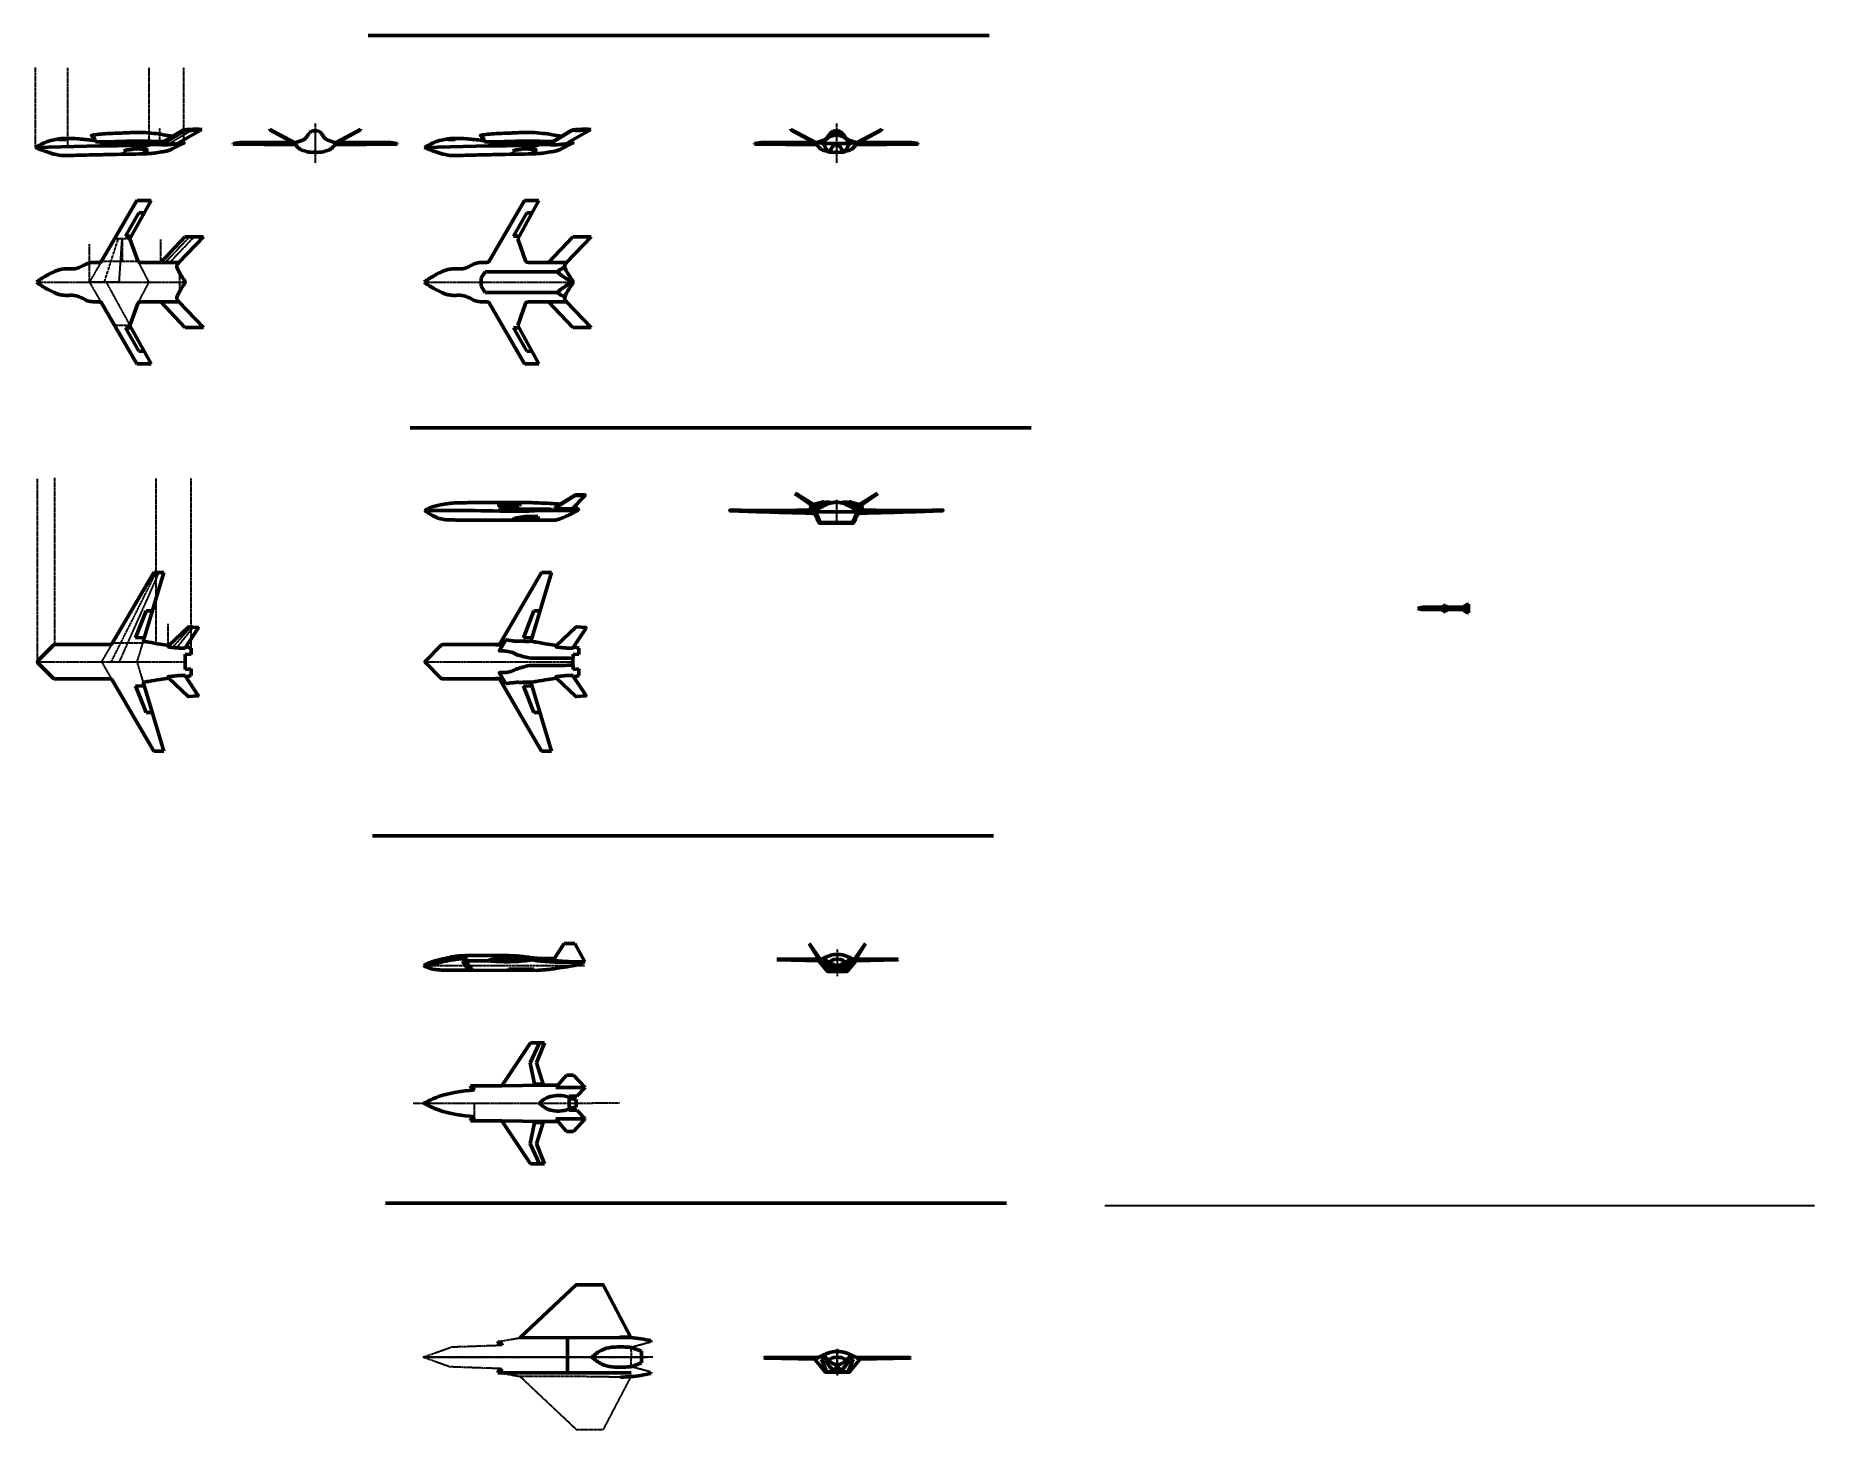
# Model space of a CAD drawing. Header units: millimetres. Extents: x 0 to 1932156, y -475559 to 1027176.
# Drawn here: x 39564 to 168716, y -218008 to -116782 of the extents above; entities that cross this region are included whole.
import ezdxf

# ---------------------------------------------------------------- set-up
doc = ezdxf.new("R2010")
doc.units = ezdxf.units.MM
doc.linetypes.add('CENTER', pattern=[2, 1.25, -0.25, 0.25, -0.25])
doc.linetypes.add('DASHED', pattern=[0.75, 0.5, -0.25])
for name, color, linetype, lineweight in [('_axes (Оси)', 6, 'CENTER', 30), ('_basic (Основной)', 4, 'Continuous', 60), ('_contour (Тонкий)', 7, 'Continuous', 30), ('_invisible (Невидимый)', 1, 'DASHED', 30)]:
    doc.layers.add(name, color=color, linetype=linetype, lineweight=lineweight)

msp = doc.modelspace()

# ---------------------------------------------------------------- linework, layer by layer
at = {"layer": '_axes (Оси)', "transparency": 33554687}
for p, q in [((59868.286, -123178.759), (59868.286, -126048.245)), ((97704.313, -123178.759), (97704.313, -126048.245)), ((39645.21, -134687.199), (50422.151, -134687.199)), ((67801.023, -134687.199), (78577.964, -134687.199)), ((97704.313, -150485.722), (97704.313, -152289.453)), ((139933.155, -158382.936), (143593.134, -158382.936)), ((39705.162, -162258.517), (50421.839, -162258.517)), ((67860.975, -162258.517), (78577.652, -162258.517)), ((97774.677, -183133.648), (97774.677, -185088.857)), ((67744.677, -184322.25), (79444.695, -184322.25)), ((66983.508, -194322.25), (80006.457, -194322.25)), ((81961.666, -194322.25), (80006.457, -194322.25)), ((67707.77, -212753.023), (79797.77, -212753.023)), ((67707.77, -212753.023), (84013.67, -212753.023)), ((67707.77, -212753.023), (82787.77, -212753.023)), ((67707.77, -212753.023), (79797.77, -212753.023)), ((67707.77, -212753.023), (84013.67, -212753.023)), ((67707.77, -212753.023), (82787.77, -212753.023)), ((84377.77, -212753.023), (67707.77, -212753.023)), ((67707.77, -212753.023), (79797.77, -212753.023)), ((67707.77, -212753.023), (84013.67, -212753.023)), ((67707.77, -212753.023), (82787.77, -212753.023)), ((67707.77, -212753.023), (79797.77, -212753.023)), ((67707.77, -212753.023), (84013.67, -212753.023)), ((67707.77, -212753.023), (82787.77, -212753.023)), ((84377.77, -212753.023), (67707.77, -212753.023)), ((67707.77, -212753.023), (79797.77, -212753.023)), ((67707.77, -212753.023), (84013.67, -212753.023)), ((67707.77, -212753.023), (82787.77, -212753.023)), ((67707.77, -212753.023), (79797.77, -212753.023)), ((67707.77, -212753.023), (84013.67, -212753.023)), ((67707.77, -212753.023), (82787.77, -212753.023)), ((84377.77, -212753.023), (67707.77, -212753.023)), ((67707.77, -212753.023), (79797.77, -212753.023)), ((67707.77, -212753.023), (84013.67, -212753.023)), ((67707.77, -212753.023), (82787.77, -212753.023)), ((67707.77, -212753.023), (79797.77, -212753.023)), ((67707.77, -212753.023), (84013.67, -212753.023)), ((67707.77, -212753.023), (82787.77, -212753.023)), ((84377.77, -212753.023), (67707.77, -212753.023)), ((67707.77, -212753.023), (79797.77, -212753.023)), ((67707.77, -212753.023), (84013.67, -212753.023)), ((67707.77, -212753.023), (82787.77, -212753.023)), ((67707.77, -212753.023), (79797.77, -212753.023)), ((67707.77, -212753.023), (84013.67, -212753.023)), ((67707.77, -212753.023), (82787.77, -212753.023)), ((84377.77, -212753.023), (67707.77, -212753.023)), ((67707.77, -212753.023), (79797.77, -212753.023)), ((67707.77, -212753.023), (84013.67, -212753.023)), ((67707.77, -212753.023), (82787.77, -212753.023)), ((67707.77, -212753.023), (79797.77, -212753.023)), ((67707.77, -212753.023), (84013.67, -212753.023)), ((67707.77, -212753.023), (82787.77, -212753.023)), ((84377.77, -212753.023), (67707.77, -212753.023)), ((67707.77, -212753.023), (79797.77, -212753.023)), ((67707.77, -212753.023), (84013.67, -212753.023)), ((67707.77, -212753.023), (82787.77, -212753.023)), ((67707.77, -212753.023), (79797.77, -212753.023)), ((67707.77, -212753.023), (84013.67, -212753.023)), ((67707.77, -212753.023), (82787.77, -212753.023)), ((84377.77, -212753.023), (67707.77, -212753.023)), ((67707.77, -212753.023), (79797.77, -212753.023)), ((67707.77, -212753.023), (84013.67, -212753.023)), ((67707.77, -212753.023), (82787.77, -212753.023)), ((67707.77, -212753.023), (79797.77, -212753.023)), ((67707.77, -212753.023), (84013.67, -212753.023)), ((67707.77, -212753.023), (82787.77, -212753.023)), ((84377.77, -212753.023), (67707.77, -212753.023)), ((67707.77, -212753.023), (79797.77, -212753.023)), ((67707.77, -212753.023), (84013.67, -212753.023)), ((67707.77, -212753.023), (82787.77, -212753.023)), ((67707.77, -212753.023), (79797.77, -212753.023)), ((67707.77, -212753.023), (84013.67, -212753.023)), ((67707.77, -212753.023), (82787.77, -212753.023)), ((84377.77, -212753.023), (67707.77, -212753.023)), ((67707.77, -212753.023), (79797.77, -212753.023)), ((67707.77, -212753.023), (84013.67, -212753.023)), ((67707.77, -212753.023), (82787.77, -212753.023)), ((67707.77, -212753.023), (79797.77, -212753.023)), ((67707.77, -212753.023), (84013.67, -212753.023)), ((67707.77, -212753.023), (82787.77, -212753.023)), ((84377.77, -212753.023), (67707.77, -212753.023)), ((67707.77, -212753.023), (79797.77, -212753.023)), ((67707.77, -212753.023), (84013.67, -212753.023)), ((67707.77, -212753.023), (82787.77, -212753.023)), ((67707.77, -212753.023), (79797.77, -212753.023)), ((67707.77, -212753.023), (84013.67, -212753.023)), ((67707.77, -212753.023), (82787.77, -212753.023)), ((84377.77, -212753.023), (67707.77, -212753.023)), ((67707.77, -212753.023), (79797.77, -212753.023)), ((67707.77, -212753.023), (84013.67, -212753.023)), ((67707.77, -212753.023), (82787.77, -212753.023)), ((67707.77, -212753.023), (79797.77, -212753.023)), ((67707.77, -212753.023), (84013.67, -212753.023)), ((67707.77, -212753.023), (82787.77, -212753.023)), ((84377.77, -212753.023), (67707.77, -212753.023)), ((67707.77, -212753.023), (79797.77, -212753.023)), ((67707.77, -212753.023), (84013.67, -212753.023)), ((67707.77, -212753.023), (82787.77, -212753.023)), ((67707.77, -212753.023), (79797.77, -212753.023)), ((67707.77, -212753.023), (84013.67, -212753.023)), ((67707.77, -212753.023), (82787.77, -212753.023)), ((84377.77, -212753.023), (67707.77, -212753.023)), ((67707.77, -212753.023), (79797.77, -212753.023)), ((67707.77, -212753.023), (84013.67, -212753.023)), ((67707.77, -212753.023), (82787.77, -212753.023)), ((67707.77, -212753.023), (79797.77, -212753.023)), ((67707.77, -212753.023), (84013.67, -212753.023)), ((67707.77, -212753.023), (82787.77, -212753.023)), ((84377.77, -212753.023), (67707.77, -212753.023)), ((67707.77, -212753.023), (79797.77, -212753.023)), ((67707.77, -212753.023), (84013.67, -212753.023)), ((67707.77, -212753.023), (82787.77, -212753.023)), ((67707.77, -212753.023), (79797.77, -212753.023)), ((67707.77, -212753.023), (84013.67, -212753.023)), ((67707.77, -212753.023), (82787.77, -212753.023)), ((84377.77, -212753.023), (67707.77, -212753.023)), ((67707.77, -212753.023), (79797.77, -212753.023)), ((67707.77, -212753.023), (84013.67, -212753.023)), ((67707.77, -212753.023), (82787.77, -212753.023)), ((67707.77, -212753.023), (79797.77, -212753.023)), ((67707.77, -212753.023), (84013.67, -212753.023)), ((67707.77, -212753.023), (82787.77, -212753.023)), ((84377.77, -212753.023), (67707.77, -212753.023)), ((97774.677, -212143.823), (97774.677, -214099.032))]:
    msp.add_line(p, q, dxfattribs=at)
at = {"layer": '_basic (Основной)', "transparency": 33554687}
for p, q in [((63718.965, -116781.602), (108791.884, -116781.602)), ((50306.299, -123659.011), (48584.444, -124699.014)), ((48584.746, -124643.269), (50293.452, -123630.892)), ((51639.061, -123595.345), (49988.371, -124557.029)), ((50306.299, -123659.011), (50290.63, -123632.564)), ((56572.014, -123572.377), (58398.697, -124538.07)), ((56572.014, -123572.377), (56572.014, -123645.449)), ((56572.014, -123645.449), (58218.672, -124538.219)), ((63164.558, -123572.377), (61337.875, -124538.07)), ((63164.558, -123645.449), (61517.9, -124538.219)), ((63164.558, -123572.377), (63164.558, -123645.449)), ((78543.507, -123659.011), (76821.652, -124699.014)), ((76821.954, -124643.269), (78530.66, -123630.892)), ((79876.269, -123595.345), (78225.579, -124557.029)), ((78543.507, -123659.011), (78527.838, -123632.564)), ((94408.041, -123572.377), (96234.724, -124538.07)), ((94408.041, -123572.377), (94408.041, -123645.449)), ((94408.041, -123645.449), (96054.699, -124538.219)), ((101000.585, -123572.377), (99173.902, -124538.07)), ((101000.585, -123645.449), (99353.927, -124538.219)), ((101000.585, -123572.377), (101000.585, -123645.449)), ((39563.815, -124903.137), (44224.627, -124795.321)), ((41163.728, -124303.571), (41306.382, -124339.88)), ((41306.382, -124339.88), (41777.71, -124328.977)), ((41777.71, -124328.977), (41920.13, -124248.985)), ((44234.618, -124817.341), (44224.627, -124795.321)), ((44234.618, -124817.341), (46800.057, -124766.639)), ((44247.943, -124767.36), (46569.976, -124711.793)), ((46197.769, -125088.245), (45977.838, -125182.246)), ((45977.838, -125182.246), (46051.268, -125296.952)), ((46569.976, -124711.793), (46795.84, -124736.178)), ((46795.84, -124736.178), (46800.057, -124766.639)), ((47816.073, -124726.764), (47068.923, -124667.141)), ((47816.073, -124726.764), (48584.444, -124699.014)), ((47816.073, -124726.764), (47816.468, -124743.845)), ((48584.746, -124643.269), (48584.444, -124699.014)), ((50320.299, -124549.351), (49988.371, -124557.029)), ((49988.371, -124557.029), (49989.491, -124605.444)), ((54415.91, -124541.367), (53918.15, -124614.321)), ((54405.277, -124576.049), (53918.15, -124614.321)), ((53918.15, -124614.321), (53918.15, -124664.063)), ((54412.593, -124624.271), (53918.15, -124664.063)), ((58448.257, -124728.616), (53918.15, -124664.063)), ((58421.225, -124577.845), (54405.277, -124576.049)), ((58421.225, -124654.115), (54412.593, -124624.271)), ((58421.225, -124538.051), (54415.91, -124541.367)), ((58421.225, -124577.845), (58420.657, -124654.111)), ((58421.225, -124577.845), (58421.192, -124538.051)), ((58448.257, -124728.616), (58421.225, -124654.115)), ((61288.316, -124728.616), (61315.348, -124654.115)), ((61288.316, -124728.616), (65818.423, -124664.063)), ((61315.348, -124538.051), (65320.662, -124541.367)), ((61315.348, -124577.845), (61315.381, -124538.051)), ((61315.348, -124577.845), (65331.296, -124576.049)), ((61315.348, -124577.845), (61315.915, -124654.111)), ((61315.348, -124654.115), (65323.979, -124624.271)), ((65320.662, -124541.367), (65818.423, -124614.321)), ((65323.979, -124624.271), (65818.423, -124664.063)), ((65331.296, -124576.049), (65818.423, -124614.321)), ((65818.423, -124614.321), (65818.423, -124664.063)), ((67801.023, -124903.137), (72461.835, -124795.321)), ((69400.936, -124303.571), (69543.59, -124339.88)), ((69543.59, -124339.88), (70014.918, -124328.977)), ((70014.918, -124328.977), (70157.338, -124248.985)), ((72471.826, -124817.341), (72461.835, -124795.321)), ((72471.826, -124817.341), (75037.265, -124766.639)), ((72485.151, -124767.36), (74807.184, -124711.793)), ((74434.977, -125088.245), (74215.046, -125182.246)), ((74215.046, -125182.246), (74288.476, -125296.952)), ((74807.184, -124711.793), (75033.048, -124736.178)), ((75033.048, -124736.178), (75037.265, -124766.639)), ((76053.281, -124726.764), (75306.131, -124667.141)), ((76053.281, -124726.764), (76821.652, -124699.014)), ((76053.281, -124726.764), (76053.676, -124743.845)), ((76821.954, -124643.269), (76821.652, -124699.014)), ((78557.507, -124549.351), (78225.579, -124557.029)), ((78225.579, -124557.029), (78226.699, -124605.444)), ((92251.937, -124541.367), (91754.177, -124614.321)), ((92241.304, -124576.049), (91754.177, -124614.321)), ((91754.177, -124614.321), (91754.177, -124664.063)), ((92248.62, -124624.271), (91754.177, -124664.063)), ((96284.283, -124728.616), (91754.177, -124664.063)), ((96257.252, -124577.845), (92241.304, -124576.049)), ((96257.252, -124654.115), (92248.62, -124624.271)), ((96257.252, -124538.051), (92251.937, -124541.367)), ((96257.252, -124577.845), (96256.684, -124654.111)), ((96257.252, -124577.845), (96257.219, -124538.051)), ((96284.283, -124728.616), (96257.252, -124654.115)), ((99124.343, -124728.616), (99151.374, -124654.115)), ((99124.343, -124728.616), (103654.449, -124664.063)), ((99151.374, -124538.051), (103156.689, -124541.367)), ((99151.374, -124577.845), (99151.407, -124538.051)), ((99151.374, -124577.845), (103167.323, -124576.049)), ((99151.374, -124577.845), (99151.942, -124654.111)), ((99151.374, -124654.115), (103160.006, -124624.271)), ((103156.689, -124541.367), (103654.449, -124614.321)), ((103160.006, -124624.271), (103654.449, -124664.063)), ((103167.323, -124576.049), (103654.449, -124614.321)), ((103654.449, -124614.321), (103654.449, -124664.063)), ((46051.268, -125296.952), (46053.047, -125398.721)), ((47411.041, -125290.304), (47440.471, -125368.515)), ((74288.476, -125296.952), (74290.255, -125398.721)), ((75648.249, -125290.304), (75677.679, -125368.515)), ((44346.172, -133175.646), (46904.528, -128750.961)), ((47944.305, -128750.961), (46411.31, -131545.034)), ((46904.528, -128750.961), (47944.305, -128750.961)), ((72501.985, -133175.646), (75060.341, -128750.961)), ((76100.118, -128750.961), (74567.123, -131545.034)), ((75060.341, -128750.961), (76100.118, -128750.961)), ((47071.967, -129661.76), (46097.885, -131359.243)), ((47446.083, -129659.032), (47071.967, -129661.76)), ((75227.779, -129661.76), (74253.698, -131359.243)), ((75601.896, -129659.032), (75227.779, -129661.76)), ((46097.885, -131359.243), (46513.246, -131359.243)), ((46411.31, -131545.034), (46986.083, -133131.496)), ((48654.614, -133255.333), (50407.573, -131392.307)), ((51753.964, -131392.307), (49964.871, -133259.473)), ((50407.573, -131392.307), (51753.964, -131392.307)), ((74253.698, -131359.243), (74669.059, -131359.243)), ((74567.123, -131545.034), (75141.896, -133131.496)), ((76810.426, -133255.333), (78563.385, -131392.307)), ((79909.777, -131392.307), (78120.683, -133259.473)), ((78563.385, -131392.307), (79909.777, -131392.307)), ((47195.268, -133250.723), (48654.614, -133255.333)), ((48654.614, -133255.333), (49964.871, -133259.473)), ((71907.975, -134382.551), (72210.398, -133936.168)), ((72210.398, -133936.168), (77477.004, -133935.008)), ((75351.081, -133250.723), (76810.426, -133255.333)), ((76810.426, -133255.333), (78120.683, -133259.473)), ((43752.162, -134687.199), (43752.162, -134687.199)), ((43752.162, -134687.199), (43752.162, -134687.199)), ((71907.975, -134687.199), (71907.975, -134382.551)), ((71907.975, -134687.199), (71907.975, -134687.199)), ((71907.975, -134687.199), (71907.975, -134991.848)), ((71907.975, -134687.199), (71907.975, -134687.199)), ((71907.975, -134991.848), (72210.398, -135438.231)), ((72210.398, -135438.231), (77477.004, -135439.39)), ((44346.172, -136198.753), (46904.528, -140623.438)), ((46411.31, -137829.365), (46986.083, -136242.902)), ((47195.268, -136123.676), (48654.614, -136119.065)), ((48654.614, -136119.065), (49964.871, -136114.926)), ((48654.614, -136119.065), (50407.573, -137982.092)), ((51753.964, -137982.092), (49964.871, -136114.926)), ((72501.985, -136198.753), (75060.341, -140623.438)), ((74567.123, -137829.365), (75141.896, -136242.902)), ((75351.081, -136123.676), (76810.426, -136119.065)), ((76810.426, -136119.065), (78120.683, -136114.926)), ((76810.426, -136119.065), (78563.385, -137982.092)), ((79909.777, -137982.092), (78120.683, -136114.926)), ((47071.967, -139712.639), (46097.885, -138015.156)), ((46097.885, -138015.156), (46513.246, -138015.156)), ((47944.305, -140623.438), (46411.31, -137829.365)), ((50407.573, -137982.092), (51753.964, -137982.092)), ((75227.779, -139712.639), (74253.698, -138015.156)), ((74253.698, -138015.156), (74669.059, -138015.156)), ((76100.118, -140623.438), (74567.123, -137829.365)), ((78563.385, -137982.092), (79909.777, -137982.092)), ((46904.528, -140623.438), (47944.305, -140623.438)), ((47446.083, -139715.366), (47071.967, -139712.639)), ((75060.341, -140623.438), (76100.118, -140623.438)), ((75601.896, -139715.366), (75227.779, -139712.639)), ((66770.446, -145262.092), (111843.365, -145262.092)), ((73364.768, -150955.427), (73337.62, -150754.495)), ((73629.756, -151062.908), (73364.768, -150955.427)), ((78737.701, -150175.446), (77294.558, -151092.532)), ((78727.532, -150152.138), (77296.763, -151041.825)), ((78529.532, -151161.142), (79468.643, -150170.951)), ((79468.643, -150170.951), (79468.643, -150156.911)), ((94712.756, -150031.654), (94779.365, -150105.008)), ((94712.756, -150031.654), (94848.692, -150079.199)), ((94779.365, -150105.008), (95903.461, -150876.631)), ((94848.692, -150079.199), (96034.472, -150830.515)), ((100559.934, -150079.199), (99374.154, -150830.515)), ((100629.262, -150105.008), (99505.165, -150876.631)), ((100695.87, -150031.654), (100559.934, -150079.199)), ((100695.87, -150031.654), (100629.262, -150105.008)), ((76255.673, -151208.314), (73192.853, -151284.57)), ((73196.588, -151266.316), (76243.943, -151192.364)), ((74356.791, -151833.132), (74251.526, -151927.251)), ((74251.526, -151927.251), (74251.528, -151973.43)), ((75075.792, -151703.757), (74356.791, -151833.132)), ((76041.648, -151700.065), (75075.792, -151703.757)), ((76612.462, -151230.953), (75678.778, -151292.299)), ((76030.735, -151975.315), (76074.954, -151903.025)), ((76074.954, -151903.025), (76041.648, -151700.065)), ((96213.466, -151373.747), (89971.034, -151271.191)), ((97704.313, -151374.231), (96213.466, -151373.747)), ((97704.313, -152194.109), (96543.103, -152194.109)), ((97704.313, -151374.231), (99195.16, -151373.747)), ((97704.313, -152194.109), (98865.523, -152194.109)), ((99195.16, -151373.747), (105437.592, -151271.191)), ((45080.122, -161009.048), (48143.231, -155775.061)), ((48877.063, -155775.061), (47387.476, -160708.035)), ((48143.231, -155775.061), (48877.063, -155775.061)), ((73235.934, -161009.048), (76299.044, -155775.061)), ((77032.876, -155775.061), (75543.289, -160708.035)), ((76299.044, -155775.061), (77032.876, -155775.061)), ((47592.528, -158568.612), (46822.585, -160507.769)), ((48034.821, -158564.262), (47592.528, -158568.612)), ((75748.341, -158568.612), (74978.397, -160507.769)), ((76190.634, -158564.262), (75748.341, -158568.612)), ((49204.742, -161103.149), (50642.757, -159738.439)), ((51355.421, -159831.454), (50445.426, -161223.579)), ((50671.535, -159730.987), (51345.922, -159773.901)), ((77360.555, -161103.149), (78798.57, -159738.439)), ((79511.234, -159831.454), (78601.238, -161223.579)), ((78827.347, -159730.987), (79501.735, -159773.901)), ((39731.157, -162187.39), (40785.736, -161118.839)), ((40974.641, -161009.048), (45080.122, -161009.048)), ((46822.585, -160507.769), (47451.014, -160497.623)), ((47387.476, -160708.035), (47389.152, -160768.343)), ((50445.426, -161223.579), (50444.309, -161255.959)), ((50855.635, -161261.016), (50855.635, -161739.518)), ((67886.969, -162187.39), (68941.548, -161118.839)), ((69130.453, -161009.048), (73235.934, -161009.048)), ((73242.792, -161431.425), (73695.478, -160660.801)), ((74978.397, -160507.769), (75606.826, -160497.623)), ((75543.289, -160708.035), (75544.964, -160768.343)), ((78601.238, -161223.579), (78600.122, -161255.959)), ((79011.448, -161261.016), (79011.448, -161739.518)), ((39731.157, -162329.643), (40785.736, -163398.195)), ((50430.603, -161707.259), (50421.839, -162258.517)), ((50430.603, -162809.775), (50421.839, -162258.517)), ((50855.635, -161739.518), (50430.603, -161707.259)), ((67886.969, -162329.643), (68941.548, -163398.195)), ((78586.416, -161707.259), (78577.652, -162258.517)), ((78586.416, -162809.775), (78577.652, -162258.517)), ((79011.448, -161739.518), (78586.416, -161707.259)), ((40974.641, -163507.985), (45080.122, -163507.985)), ((45080.122, -163507.985), (48143.231, -168741.973)), ((47592.528, -165948.421), (46822.585, -164009.264)), ((46822.585, -164009.264), (47451.014, -164019.411)), ((47387.476, -163808.998), (47389.152, -163748.691)), ((48877.063, -168741.973), (47387.476, -163808.998)), ((49204.742, -163413.885), (50642.757, -164778.594)), ((50855.635, -162777.516), (50430.603, -162809.775)), ((50445.426, -163293.455), (50444.309, -163261.074)), ((51355.421, -164685.579), (50445.426, -163293.455)), ((50855.635, -163256.017), (50855.635, -162777.516)), ((69130.453, -163507.985), (73235.934, -163507.985)), ((73235.934, -163507.985), (76299.044, -168741.973)), ((73242.792, -163085.608), (73695.478, -163856.233)), ((75748.341, -165948.421), (74978.397, -164009.264)), ((74978.397, -164009.264), (75606.826, -164019.411)), ((75543.289, -163808.998), (75544.964, -163748.691)), ((77032.876, -168741.973), (75543.289, -163808.998)), ((77360.555, -163413.885), (78798.57, -164778.594)), ((79011.448, -162777.516), (78586.416, -162809.775)), ((78601.238, -163293.455), (78600.122, -163261.074)), ((79511.234, -164685.579), (78601.238, -163293.455)), ((79011.448, -163256.017), (79011.448, -162777.516)), ((50671.535, -164786.046), (51345.922, -164743.132)), ((78827.347, -164786.046), (79501.735, -164743.132)), ((48034.821, -165952.771), (47592.528, -165948.421)), ((76190.634, -165952.771), (75748.341, -165948.421)), ((48143.231, -168741.973), (48877.063, -168741.973)), ((76299.044, -168741.973), (77032.876, -168741.973)), ((64036.827, -174886.888), (109109.746, -174886.888)), ((77930.077, -182722.959), (77169.033, -183905.046)), ((78705.978, -182721.636), (77930.077, -182722.959)), ((79444.695, -184049.25), (78705.501, -182721.636)), ((95732.789, -182722.297), (96420.444, -183855.391)), ((95732.789, -182722.297), (96517.583, -183855.098)), ((99816.566, -182722.297), (99031.771, -183855.098)), ((99816.566, -182722.297), (99128.911, -183855.391)), ((67744.677, -184322.25), (67774.677, -184322.25)), ((70552.54, -183996.94), (70730.884, -183827.366)), ((70937.693, -184591.673), (70552.54, -183996.94)), ((70928.642, -183821.34), (70776.701, -183967.452)), ((70776.701, -183967.452), (71258.209, -184626.556)), ((70776.701, -183967.452), (72461.176, -183967.452)), ((70813.691, -184648.545), (75907.43, -184673.18)), ((71258.209, -184626.556), (70937.693, -184591.673)), ((70975.897, -183588.001), (72966.817, -183588.001)), ((73906.941, -184582.092), (73859.552, -184663.276)), ((75729.378, -184587.038), (73906.941, -184582.092)), ((75850.879, -183956.532), (75611.38, -183911.812)), ((75790.145, -184672.613), (75729.378, -184587.038)), ((96415.74, -183922.424), (93382.287, -183880.116)), ((96654.398, -183854.685), (93406.121, -183864.485)), ((93411.985, -183900.32), (96421.02, -183972.584)), ((96440.549, -183952.038), (96415.74, -183922.424)), ((96421.02, -183972.584), (96440.549, -183952.038)), ((96421.02, -183972.584), (96445.929, -183999.055)), ((96455.557, -184030.786), (97034.506, -184718.427)), ((96815.382, -183837.654), (96625.543, -183964.269)), ((96625.543, -183964.269), (97106.266, -184659.297)), ((97106.266, -184659.297), (97153.123, -184727.042)), ((98443.088, -184659.297), (98396.232, -184727.042)), ((98923.812, -183964.269), (98443.088, -184659.297)), ((99093.798, -184030.786), (98514.849, -184718.427)), ((98733.972, -183837.654), (98923.812, -183964.269)), ((98894.957, -183854.685), (102143.234, -183864.485)), ((99128.335, -183972.584), (99103.426, -183999.055)), ((99108.806, -183952.038), (99133.614, -183922.424)), ((99128.335, -183972.584), (99108.806, -183952.038)), ((102137.369, -183900.32), (99128.335, -183972.584)), ((99133.614, -183922.424), (102167.068, -183880.116)), ((102167.068, -183880.116), (102137.369, -183900.32)), ((102143.234, -183864.485), (102167.068, -183880.116)), ((97114.86, -184750.958), (97774.677, -184750.958)), ((97153.123, -184727.042), (97579.846, -184727.042)), ((98434.494, -184750.958), (97774.677, -184750.958)), ((98396.232, -184727.042), (97969.509, -184727.042)), ((73425.572, -193042.935), (75490.173, -189930.906)), ((75469.552, -191376.206), (76154.566, -189930.906)), ((75490.173, -189930.906), (76516.551, -189930.906)), ((76516.551, -189930.906), (75927.261, -191387.449)), ((75469.552, -191376.206), (75789.225, -192929.845)), ((75927.261, -191387.449), (76438.499, -193004.095)), ((77338.433, -193186.235), (78113.438, -192280.361)), ((78113.438, -192280.361), (78625.512, -192280.361)), ((78625.512, -192280.361), (79455.581, -193186.235)), ((71294.566, -193042.935), (71131.983, -193042.935)), ((71281.425, -193364.744), (71131.983, -193042.935)), ((71436.539, -193348.548), (71294.566, -193042.935)), ((71294.566, -193042.935), (73425.572, -193042.935)), ((73425.572, -193042.935), (76438.499, -193004.095)), ((75789.225, -192929.845), (76415.019, -192929.845)), ((76438.499, -193004.095), (77494.26, -193004.095)), ((79455.581, -193186.235), (77338.433, -193186.235)), ((79455.581, -193186.235), (78851.608, -193813.645)), ((78315.954, -193975.543), (78315.954, -193813.645)), ((78851.608, -193813.645), (78315.954, -193813.645)), ((78807.045, -194047.152), (78315.954, -193975.543)), ((78315.954, -193975.543), (78315.954, -194322.25)), ((78315.954, -194668.957), (78315.954, -194322.25)), ((78807.045, -194597.348), (78315.954, -194668.957)), ((78315.954, -194668.957), (78315.954, -194830.855)), ((78851.608, -194830.855), (78315.954, -194830.855)), ((78807.045, -194047.152), (78807.045, -194322.25)), ((78807.045, -194597.348), (78807.045, -194322.25)), ((79455.581, -195458.264), (78851.608, -194830.855)), ((71281.425, -195279.756), (71131.983, -195601.564)), ((71294.566, -195601.564), (71131.983, -195601.564)), ((71436.539, -195295.952), (71294.566, -195601.564)), ((71294.566, -195601.564), (73425.572, -195601.564)), ((73425.572, -195601.564), (75490.173, -198713.594)), ((73425.572, -195601.564), (76438.499, -195640.404)), ((75469.552, -197268.293), (75789.225, -195714.654)), ((75789.225, -195714.654), (76415.019, -195714.654)), ((75927.261, -197257.05), (76438.499, -195640.404)), ((76438.499, -195640.404), (77494.26, -195640.404)), ((77338.433, -195458.264), (78113.438, -196364.138)), ((79455.581, -195458.264), (77338.433, -195458.264)), ((78625.512, -196364.138), (79455.581, -195458.264)), ((75469.552, -197268.293), (76154.566, -198713.594)), ((76516.551, -198713.594), (75927.261, -197257.05)), ((78113.438, -196364.138), (78625.512, -196364.138)), ((75490.173, -198713.594), (76516.551, -198713.594)), ((64972.756, -201583.816), (110045.675, -201583.816)), ((73279.632, -211924.832), (73130.191, -211603.023)), ((73434.747, -211908.636), (73292.773, -211603.023)), ((78175.493, -211344.002), (78175.493, -213903.023)), ((84242.019, -211560.015), (84242.019, -211665.66)), ((83565.081, -212323.87), (82798.98, -212053.815)), ((83565.081, -212323.87), (83565.081, -212753.023)), ((83565.081, -213182.176), (83565.081, -212753.023)), ((92488.724, -212778.529), (92459.884, -212797.442)), ((92459.884, -212797.442), (92495.82, -212821.889)), ((96130.364, -212848.635), (92459.884, -212797.442)), ((96419.139, -212766.671), (92488.724, -212778.529)), ((92495.82, -212821.889), (96136.752, -212909.328)), ((96160.382, -212884.468), (96130.364, -212848.635)), ((96136.752, -212909.328), (96160.382, -212884.468)), ((96136.752, -212909.328), (96166.892, -212941.358)), ((96178.541, -212979.753), (96879.07, -213811.799)), ((96856.298, -212746.064), (96626.592, -212899.268)), ((96626.592, -212899.268), (96965.9, -213740.252)), ((98922.763, -212899.268), (98583.455, -213740.252)), ((99370.813, -212979.753), (98670.284, -213811.799)), ((98693.056, -212746.064), (98922.763, -212899.268)), ((99130.216, -212766.671), (103060.631, -212778.529)), ((99412.603, -212909.328), (99382.463, -212941.358)), ((99388.973, -212884.468), (99418.991, -212848.635)), ((99412.603, -212909.328), (99388.973, -212884.468)), ((103053.535, -212821.889), (99412.603, -212909.328)), ((99418.991, -212848.635), (103089.47, -212797.442)), ((103089.47, -212797.442), (103053.535, -212821.889)), ((103060.631, -212778.529), (103089.47, -212797.442)), ((73279.632, -213581.214), (73130.191, -213903.023)), ((73130.191, -213903.023), (82810.12, -213903.023)), ((73434.747, -213597.411), (73292.773, -213903.023)), ((83565.081, -213182.176), (82798.98, -213452.231)), ((84242.019, -213946.031), (84242.019, -213840.386)), ((96965.9, -213740.252), (97022.596, -213822.223)), ((96976.298, -213851.161), (97774.677, -213851.161)), ((97022.596, -213822.223), (97538.931, -213822.223)), ((98573.056, -213851.161), (97774.677, -213851.161)), ((98526.758, -213822.223), (98010.424, -213822.223)), ((98583.455, -213740.252), (98526.758, -213822.223))]:
    msp.add_line(p, q, dxfattribs=at)
at = {"layer": '_basic (Основной)', "color": 2, "transparency": 33554687}
for p, q in [((140425.708, -158292.941), (143526.118, -158292.941)), ((140425.708, -158292.941), (140425.708, -158382.936)), ((140425.708, -158472.93), (140425.708, -158382.936)), ((140425.708, -158472.93), (143526.118, -158472.93)), ((140867.786, -158292.941), (140867.786, -158382.936)), ((140867.786, -158472.93), (140867.786, -158382.936)), ((140914.314, -158292.941), (140914.314, -158382.936)), ((140914.314, -158472.93), (140914.314, -158382.936)), ((141424.164, -158292.941), (141424.164, -158382.936)), ((141424.164, -158472.93), (141424.164, -158382.936)), ((141593.043, -158292.941), (141593.043, -158382.936)), ((141593.043, -158472.93), (141593.043, -158382.936)), ((141648.424, -158292.941), (141648.424, -158382.936)), ((141648.424, -158472.93), (141648.424, -158382.936)), ((141657.994, -158285.347), (141959.23, -158116.539)), ((141824.925, -158284.128), (141657.994, -158285.347)), ((141657.994, -158480.524), (141959.23, -158649.332)), ((141824.925, -158481.743), (141657.994, -158480.524)), ((141703.719, -158292.941), (141703.719, -158382.936)), ((141703.719, -158472.93), (141703.719, -158382.936)), ((141750.637, -158284.671), (141750.698, -158292.941)), ((141750.637, -158481.201), (141750.698, -158472.93)), ((141959.23, -158284.128), (141824.925, -158284.128)), ((141824.925, -158284.128), (141824.925, -158292.941)), ((141824.925, -158481.743), (141824.925, -158472.93)), ((141959.23, -158481.743), (141824.925, -158481.743)), ((141959.23, -158116.539), (141959.23, -158284.128)), ((141959.23, -158649.332), (141959.23, -158481.743)), ((142176.165, -158292.941), (142176.165, -158382.936)), ((142176.165, -158472.93), (142176.165, -158382.936)), ((142233.619, -158292.941), (142233.619, -158382.936)), ((142233.619, -158472.93), (142233.619, -158382.936)), ((142889.292, -158292.941), (142889.292, -158382.936)), ((142889.292, -158472.93), (142889.292, -158382.936)), ((142943.218, -158292.941), (142943.218, -158382.936)), ((142943.218, -158472.93), (142943.218, -158382.936)), ((143268.776, -158226.78), (143522.663, -158066.933)), ((143268.776, -158288.034), (143268.776, -158226.78)), ((143268.776, -158288.034), (143593.028, -158286.14)), ((143268.776, -158288.034), (143268.776, -158292.941)), ((143268.776, -158477.837), (143268.776, -158472.93)), ((143268.776, -158477.837), (143268.776, -158539.091)), ((143268.776, -158477.837), (143593.028, -158479.731)), ((143268.776, -158539.091), (143522.663, -158698.938)), ((143271.028, -158376.11), (143420.574, -158376.11)), ((143271.028, -158376.11), (143271.028, -158382.936)), ((143271.028, -158389.761), (143271.028, -158382.936)), ((143271.028, -158389.761), (143420.574, -158389.761)), ((143420.574, -158353.916), (143481.567, -158353.916)), ((143420.574, -158353.916), (143420.574, -158382.936)), ((143420.574, -158411.955), (143420.574, -158382.936)), ((143420.574, -158411.955), (143481.567, -158411.955)), ((143481.567, -158353.916), (143481.567, -158382.936)), ((143481.567, -158376.11), (143593.134, -158376.11)), ((143481.567, -158411.955), (143481.567, -158382.936)), ((143481.567, -158389.761), (143593.134, -158389.761)), ((143522.663, -158066.933), (143591.748, -158066.933)), ((143522.663, -158698.938), (143591.748, -158698.938)), ((143526.118, -158292.941), (143593.134, -158304.193)), ((143526.118, -158292.941), (143526.118, -158382.936)), ((143526.118, -158472.93), (143526.118, -158382.936)), ((143526.118, -158472.93), (143593.134, -158461.679)), ((143591.748, -158066.933), (143593.134, -158304.193)), ((143591.748, -158698.938), (143593.134, -158461.679)), ((143593.134, -158382.936), (143593.134, -158304.193)), ((143593.134, -158382.936), (143593.134, -158461.679))]:
    msp.add_line(p, q, dxfattribs=at)
at = {"layer": '_basic (Основной)', "transparency": 33554687}
msp.add_lwpolyline([(74730.191, -211353.023), (78822.77, -207498.498), (80772.77, -207498.498), (82777.845, -211331.951), (74730.191, -211353.023)], dxfattribs=at)
for points in [[(43924.25, -124507.947), (43933.249, -124464.835), (43922.05, -124412.853), (43836.919, -124287.503), (43668.632, -124092.768), (43645.794, -124067.871), (43630.902, -124042.792), (43654.412, -124027.947), (43687.603, -124019.233), (44158.332, -123952.729), (44763.453, -123905.315), (45548.549, -123871.276), (46590.965, -123826.47), (47332.36, -123822.071), (48151.123, -123884.172), (49513.237, -124097.631)], [(50290.63, -123632.564), (50799.057, -123593.203), (51639.061, -123595.345)], [(51639.061, -123595.345), (51049.795, -123658.005), (50306.299, -123659.011)], [(58421.225, -124538.051), (58606.954, -124490.1), (58887.317, -124400.196), (59111.19, -124291.473), (59270.441, -124098.563), (59404.347, -123916.662), (59534.068, -123774.486), (59630.312, -123724.307), (59722.37, -123705.489), (59814.43, -123703.399), (59868.286, -123703.399)], [(61315.348, -124538.051), (61129.619, -124490.1), (60849.256, -124400.196), (60625.383, -124291.473), (60466.132, -124098.563), (60332.226, -123916.662), (60202.505, -123774.486), (60106.26, -123724.307), (60014.203, -123705.489), (59922.143, -123703.399), (59868.286, -123703.399)], [(72161.458, -124507.947), (72170.457, -124464.835), (72159.258, -124412.853), (72074.126, -124287.503), (71905.84, -124092.768), (71883.002, -124067.871), (71868.11, -124042.792), (71891.62, -124027.947), (71924.811, -124019.233), (72395.54, -123952.729), (73000.661, -123905.315), (73785.757, -123871.276), (74828.172, -123826.47), (75569.567, -123822.071), (76388.331, -123884.172), (77750.445, -124097.631)], [(78527.838, -123632.564), (79036.265, -123593.203), (79876.269, -123595.345)], [(96257.252, -124538.051), (96442.981, -124490.1), (96723.343, -124400.196), (96947.217, -124291.473), (97106.468, -124098.563), (97240.373, -123916.662), (97370.094, -123774.486), (97466.339, -123724.307), (97558.397, -123705.489), (97650.457, -123703.399), (97704.313, -123703.399)], [(97704.313, -123854.305), (97583.502, -123850.593), (97510.281, -123849.533), (97442.896, -123858.546), (97381.88, -123881.876), (97293.272, -123943.911), (97182.297, -124059.636), (97114.382, -124134.397), (97051.773, -124205.447), (96999.526, -124275.238)], [(97704.313, -123835.307), (97599.344, -123832.616), (97462.009, -123836.653), (97369.103, -123864.909), (97313.899, -123899.892), (97198.104, -124011.569), (97069.033, -124152.268)], [(99151.374, -124538.051), (98965.645, -124490.1), (98685.283, -124400.196), (98461.41, -124291.473), (98302.158, -124098.563), (98168.253, -123916.662), (98038.532, -123774.486), (97942.287, -123724.307), (97850.229, -123705.489), (97758.169, -123703.399), (97704.313, -123703.399)], [(97704.313, -123835.307), (97809.282, -123832.616), (97946.617, -123836.653), (98039.523, -123864.909), (98094.727, -123899.892), (98210.522, -124011.569), (98339.593, -124152.268)], [(97704.313, -123854.305), (97825.124, -123850.593), (97898.345, -123849.533), (97965.73, -123858.546), (98026.746, -123881.876), (98115.354, -123943.911), (98226.329, -124059.636), (98294.244, -124134.397), (98356.853, -124205.447), (98409.1, -124275.238)], [(39563.815, -124903.137), (39811.944, -124768.686), (40351.263, -124505.144), (40986.698, -124341.077), (41287.669, -124281.448), (41874.044, -124248.702), (42593.837, -124274.985), (43572.933, -124374.847), (43922.05, -124412.853)], [(39563.815, -124903.137), (39880.96, -125047.581), (40330.87, -125211.216), (40879.488, -125383.289), (41258.63, -125462.934), (41409.195, -125483.168), (41637.206, -125492.624), (42117.837, -125487.217), (43923.957, -125443.241), (45170.641, -125414.607), (47393.98, -125369.861), (47830.938, -125350.17), (48823.259, -125214.017), (49140.758, -125150.893), (49665.113, -124915.39), (50294.493, -124605.727), (50332.194, -124580.949), (50336.57, -124563.319), (50320.299, -124549.351)], [(43924.25, -124507.947), (44744.611, -124497.007), (46400.314, -124454.811), (48861.635, -124479.218)], [(44224.627, -124795.321), (44254.567, -124760.843), (44348.944, -124713.559), (44624.072, -124675.972), (45341.423, -124661.011)], [(47068.923, -124667.141), (46750.811, -124654.32), (46044.353, -124654.159), (45341.423, -124661.011)], [(47411.041, -125290.304), (47522.669, -125201.795), (47617.457, -125141.348), (47643.272, -125123.274), (47654.723, -125114.272), (47649.815, -125091.083), (47613.779, -125045.313), (47577.195, -125038.877), (46831.964, -125016.794), (46716.463, -125019.449), (46543.598, -125043.837), (46197.769, -125088.245)], [(46795.84, -124736.178), (47040.336, -124708.249), (47355.993, -124700.947), (47816.073, -124726.764)], [(46800.057, -124766.639), (46908.537, -124777.38), (47082.011, -124784.762), (47345.247, -124778.672), (47816.468, -124743.845)], [(49989.491, -124605.444), (49693.535, -124659.495), (49182.881, -124706.712), (48584.42, -124703.468)], [(59142.274, -125155.149), (59008.761, -125138.722), (58789.421, -125050.637), (58559.414, -124848.643), (58448.257, -124728.616)], [(59868.286, -125257.574), (59665, -125261.671), (59546.105, -125259.623), (59439.511, -125255.526), (59312.417, -125232.992), (59142.274, -125155.149)], [(59868.286, -125257.574), (60071.572, -125261.671), (60190.468, -125259.623), (60297.061, -125255.526), (60424.156, -125232.992), (60594.299, -125155.149)], [(60594.299, -125155.149), (60727.812, -125138.722), (60947.152, -125050.637), (61177.158, -124848.643), (61288.316, -124728.616)], [(67801.023, -124903.137), (68118.168, -125047.581), (68568.078, -125211.216), (69116.696, -125383.289), (69495.838, -125462.934), (69646.403, -125483.168), (69874.414, -125492.624), (70355.045, -125487.217), (72161.165, -125443.241), (73407.849, -125414.607), (75631.188, -125369.861), (76068.145, -125350.17), (77060.467, -125214.017), (77377.966, -125150.893), (77902.321, -124915.39), (78531.701, -124605.727), (78569.402, -124580.949), (78573.778, -124563.319), (78557.507, -124549.351)], [(72161.458, -124507.947), (72981.819, -124497.007), (74637.521, -124454.811), (77098.843, -124479.218)], [(72461.835, -124795.321), (72491.774, -124760.843), (72586.152, -124713.559), (72861.28, -124675.972), (73578.631, -124661.011)], [(75306.131, -124667.141), (74988.019, -124654.32), (74281.561, -124654.159), (73578.631, -124661.011)], [(75648.249, -125290.304), (75759.877, -125201.795), (75854.665, -125141.348), (75880.48, -125123.274), (75891.931, -125114.272), (75887.023, -125091.083), (75850.987, -125045.313), (75814.403, -125038.877), (75069.172, -125016.794), (74953.671, -125019.449), (74780.806, -125043.837), (74434.977, -125088.245)], [(75033.048, -124736.178), (75277.544, -124708.249), (75593.201, -124700.947), (76053.281, -124726.764)], [(75037.265, -124766.639), (75145.745, -124777.38), (75319.219, -124784.762), (75582.455, -124778.672), (76053.676, -124743.845)], [(78226.699, -124605.444), (77930.743, -124659.495), (77420.089, -124706.712), (76821.627, -124703.468)], [(96257.252, -124577.845), (96408.425, -124578.299), (96616.514, -124587.691), (96742.776, -124625.749)], [(96978.301, -125155.149), (96844.788, -125138.722), (96625.448, -125050.637), (96395.441, -124848.643), (96284.283, -124728.616)], [(96742.776, -124625.749), (96765.734, -124561.282), (96854.196, -124417.343), (97028.723, -124250.987), (97184.687, -124139.178), (97324.309, -124078.806), (97454.533, -124042.584), (97608.923, -124023.802), (97704.313, -124023.802)], [(96742.776, -124625.749), (96868.957, -124840.117), (97055.695, -125143.194), (97122.396, -125204.747), (97177.038, -125240.674)], [(96742.776, -124625.749), (96922.343, -124628.224), (97370.772, -124626.886), (97704.313, -124626.886)], [(96978.301, -125155.149), (96979.775, -125120.279), (96963.043, -125050.887), (96892.176, -124883.548)], [(97704.313, -125257.574), (97501.027, -125261.671), (97382.132, -125259.623), (97275.538, -125255.526), (97148.443, -125232.992), (96978.301, -125155.149)], [(97704.313, -124626.886), (97603.502, -124698.425), (97381.18, -124922.772), (97177.038, -125240.674)], [(98665.85, -124625.749), (98642.892, -124561.282), (98554.43, -124417.343), (98379.904, -124250.987), (98223.939, -124139.178), (98084.317, -124078.806), (97954.093, -124042.584), (97799.704, -124023.802), (97704.313, -124023.802)], [(98665.85, -124625.749), (98486.283, -124628.224), (98037.854, -124626.886), (97704.313, -124626.886)], [(97704.313, -124626.886), (97805.124, -124698.425), (98027.446, -124922.772), (98231.588, -125240.674)], [(97704.313, -125257.574), (97907.599, -125261.671), (98026.495, -125259.623), (98133.088, -125255.526), (98260.183, -125232.992), (98430.326, -125155.149)], [(98665.85, -124625.749), (98539.669, -124840.117), (98352.931, -125143.194), (98286.23, -125204.747), (98231.588, -125240.674)], [(98430.326, -125155.149), (98428.851, -125120.279), (98445.583, -125050.887), (98516.45, -124883.548)], [(98430.326, -125155.149), (98563.838, -125138.722), (98783.178, -125050.637), (99013.185, -124848.643), (99124.343, -124728.616)], [(99151.374, -124577.845), (99000.201, -124578.299), (98792.112, -124587.691), (98665.85, -124625.749)], [(39645.21, -134687.199), (39766.479, -134584.305), (40115.148, -134353.508), (40522.711, -134117.099), (40911.18, -133933.762), (41194.028, -133815.502), (41348.691, -133772.057), (41523.704, -133739.474), (41949.055, -133727.181), (42227.177, -133728.538), (42601.259, -133672.707), (42833.253, -133577.674), (43181.173, -133402.424), (43339.905, -133331.827), (43536.625, -133281.595), (43896.655, -133251.698), (44097.898, -133254.389), (44188.797, -133251.672), (44249.847, -133242.168), (44306.828, -133217.732), (44346.172, -133175.646)], [(46986.083, -133131.496), (47038.387, -133208.295), (47195.268, -133250.723)], [(49964.871, -133259.473), (49909.622, -133315.054), (49847.252, -133400.162), (49824.573, -133476.759), (49830.242, -133604.421), (49953.564, -133890.95), (50339.768, -134509.844), (50409.225, -134630.412), (50422.151, -134687.199)], [(67801.023, -134687.199), (67922.291, -134584.305), (68270.961, -134353.508), (68678.524, -134117.099), (69066.993, -133933.762), (69349.841, -133815.502), (69504.504, -133772.057), (69679.517, -133739.474), (70104.867, -133727.181), (70382.989, -133728.538), (70757.072, -133672.707), (70989.066, -133577.674), (71336.985, -133402.424), (71495.717, -133331.827), (71692.437, -133281.595), (72052.468, -133251.698), (72253.711, -133254.389), (72344.609, -133251.672), (72405.66, -133242.168), (72462.641, -133217.732), (72501.985, -133175.646)], [(75141.896, -133131.496), (75194.2, -133208.295), (75351.081, -133250.723)], [(77985.834, -133603.313), (77863.585, -133664.322), (77711.025, -133745.649), (77579.852, -133826.974), (77514.266, -133879.767), (77485.751, -133908.302), (77477.195, -133931.129), (77497.157, -133981.068), (77648.29, -134116.611), (78076.347, -134429.179), (78297.344, -134593.259), (78352.95, -134648.903), (78367.919, -134671.264), (78370.833, -134687.199)], [(78120.683, -133259.473), (78065.434, -133315.054), (78003.065, -133400.162), (77980.385, -133476.759), (77986.055, -133604.421), (78109.377, -133890.95), (78495.581, -134509.844), (78565.037, -134630.412), (78577.964, -134687.199)], [(39645.21, -134687.199), (39766.479, -134790.094), (40115.148, -135020.891), (40522.711, -135257.3), (40911.18, -135440.636), (41194.028, -135558.896), (41348.691, -135602.342), (41523.704, -135634.924), (41949.055, -135647.218), (42227.177, -135645.86), (42601.259, -135701.692), (42833.253, -135796.725), (43181.173, -135971.975), (43339.905, -136042.571), (43536.625, -136092.804), (43896.655, -136122.7), (44097.898, -136120.01), (44188.797, -136122.727), (44249.847, -136132.23), (44306.828, -136156.667), (44346.172, -136198.753)], [(49964.871, -136114.926), (49909.622, -136059.345), (49847.252, -135974.237), (49824.573, -135897.639), (49830.242, -135769.978), (49953.564, -135483.449), (50339.768, -134864.555), (50409.225, -134743.986), (50422.151, -134687.199)], [(67801.023, -134687.199), (67922.291, -134790.094), (68270.961, -135020.891), (68678.524, -135257.3), (69066.993, -135440.636), (69349.841, -135558.896), (69504.504, -135602.342), (69679.517, -135634.924), (70104.867, -135647.218), (70382.989, -135645.86), (70757.072, -135701.692), (70989.066, -135796.725), (71336.985, -135971.975), (71495.717, -136042.571), (71692.437, -136092.804), (72052.468, -136122.7), (72253.711, -136120.01), (72344.609, -136122.727), (72405.66, -136132.23), (72462.641, -136156.667), (72501.985, -136198.753)], [(77985.834, -135771.086), (77863.585, -135710.076), (77711.025, -135628.749), (77579.852, -135547.424), (77514.266, -135494.632), (77485.751, -135466.097), (77477.195, -135443.269), (77497.157, -135393.331), (77648.29, -135257.788), (78076.347, -134945.22), (78297.344, -134781.14), (78352.95, -134725.496), (78367.919, -134703.134), (78370.833, -134687.199)], [(78120.683, -136114.926), (78065.434, -136059.345), (78003.065, -135974.237), (77980.385, -135897.639), (77986.055, -135769.978), (78109.377, -135483.449), (78495.581, -134864.555), (78565.037, -134743.986), (78577.964, -134687.199)], [(46986.083, -136242.902), (47038.387, -136166.104), (47195.268, -136123.676)], [(75141.896, -136242.902), (75194.2, -136166.104), (75351.081, -136123.676)], [(67801.023, -151274.997), (67982.13, -151175.932), (68365.317, -151014.001), (68762.059, -150904.877), (69158.589, -150824.864), (69536.057, -150763.902), (69863.957, -150735.326), (70432.764, -150710.281), (71182.39, -150700.661), (71763.843, -150693.041), (72673.888, -150696.809), (73179.083, -150694.905)], [(73579.39, -150842.047), (73545.128, -150820.883), (73491.291, -150794.988), (73397.925, -150746.783), (73313.117, -150711.796), (73263.322, -150690.803), (73237.647, -150683.027), (73211.194, -150679.917), (73197.188, -150681.472), (73188.084, -150685.671), (73184.669, -150687.621), (73179.083, -150694.905), (73176.38, -150705.166), (73176.868, -150715.888), (73179.794, -150756.827), (73191.518, -150853.963), (73203.718, -150910.612), (73212.977, -150936.815), (73221.408, -150951.633), (73231.34, -150959.702)], [(73563.818, -150858.872), (73455.835, -150806.938), (73328.268, -150749.665), (73264.485, -150718.257), (73232.13, -150709.943), (73209.02, -150709.943), (73197.002, -150735.809), (73198.852, -150770.912), (73213.641, -150869.754), (73226.583, -150921.485), (73239.525, -150943.655), (73268.784, -150960.591)], [(73207.545, -150679.931), (73275.624, -150680.6), (73415.007, -150685.008), (73669.956, -150690.297), (74192.589, -150695.501), (74840.74, -150690.988), (75358.772, -150695.562), (76070.156, -150720.387), (76914.786, -150763.266), (77673.018, -150807.86)], [(73579.39, -150842.047), (73611.787, -150867.646), (73623.089, -150887.975), (73629.913, -150906.244), (73647.241, -151001.865), (73656.283, -151057.581), (73657.79, -151103.51), (73656.283, -151120.074), (73648.748, -151131.368), (73630.666, -151139.65), (73616.351, -151140.403), (73602.789, -151135.885), (73564.362, -151115.556), (73479.978, -151075.651), (73308.191, -150994.336), (73231.34, -150959.702)], [(73563.818, -150858.872), (73591.153, -150880.471), (73600.689, -150897.623), (73606.446, -150913.037), (73621.066, -150993.715), (73628.695, -151040.724), (73629.967, -151079.475), (73628.695, -151093.45), (73622.338, -151102.979), (73607.081, -151109.967), (73595.004, -151110.602), (73583.561, -151106.79), (73551.139, -151089.638), (73479.943, -151055.97), (73334.34, -150988.471), (73268.784, -150960.591)], [(73602.605, -150858.103), (73806.653, -150847.494), (74108.614, -150840.583), (74832.863, -150838.285)], [(73624.682, -151140.569), (73686.328, -151133.38), (73819.637, -151116.321), (74001.72, -151094.389), (74177.299, -151075.705), (74332.558, -151061.085), (74404.902, -151055.398), (74471.557, -151063.521), (74508.949, -151079.767)], [(73657.413, -151077.818), (73722.353, -151061.51), (73907.137, -151034.547), (74058.399, -151021.474), (74217.322, -151006.631), (74323.613, -150999.276), (74431.539, -150996.825), (74494.497, -151006.631), (74566.449, -151036.045), (74603.242, -151065.46)], [(77296.763, -151041.825), (77289.475, -151062.729), (77294.558, -151092.532)], [(78529.532, -151161.142), (78266.925, -151157.905), (77964.068, -151157.905), (77662.595, -151150.995), (77408.141, -151131.648), (77323.784, -151113.682), (77294.558, -151092.532)], [(78966.005, -151230.105), (78977.02, -151214.087), (78980.704, -151188.848), (78969.655, -151174.126), (78932.822, -151148.887), (78652.371, -151027.425)], [(79468.643, -150156.911), (79462.836, -150150.968), (79453.253, -150146.712), (79435.153, -150145.116), (78762.975, -150146.701), (78748.494, -150147.552), (78728.051, -150151.808), (78720.385, -150162.873), (78722.941, -150168.832), (78734.866, -150174.791), (78768.936, -150179.047), (78841.338, -150181.6), (78973.363, -150181.6), (79366.035, -150180.749), (79440.991, -150178.196), (79446.954, -150178.196), (79458.879, -150175.642), (79468.643, -150170.951)], [(95930.23, -151179.961), (95894.783, -151187.093), (95853.869, -151194.759), (95829.578, -151185.815), (95821.906, -151170.483), (95823.184, -151128.321), (95850.033, -151014.611), (95918.745, -150865.634), (95925.995, -150861.888)], [(95925.995, -150861.888), (96665.735, -150658.149), (96695.142, -150651.76), (96739.889, -150651.76), (96761.624, -150660.705), (96771.852, -150684.98), (96766.738, -150757.805), (96692.584, -150950.729), (96669.571, -150978.837), (96650.392, -150989.058)], [(96650.392, -150989.058), (96334.595, -151072.105), (95930.23, -151179.961)], [(96006.92, -151095.891), (95989.094, -151099.478), (95968.519, -151103.333), (95956.303, -151098.835), (95952.445, -151091.125), (95953.088, -151069.922), (95966.59, -151012.738), (96001.144, -150937.818), (96004.79, -150935.935)], [(96004.79, -150935.935), (96604.259, -150763.629), (96619.047, -150760.416), (96641.551, -150760.416), (96652.481, -150764.914), (96657.624, -150777.122), (96655.053, -150813.745), (96617.761, -150910.766), (96606.188, -150924.901), (96596.543, -150930.041)], [(96596.543, -150930.041), (96437.731, -150971.805), (96006.92, -151095.891)], [(96014.702, -151239.746), (96265.431, -151159.588), (96865.094, -150907.55)], [(96213.466, -151373.747), (96238.253, -151309.248), (96359.283, -151182.805), (96587.588, -151050.864), (96956.179, -150859.825), (97080.286, -150794.136)], [(97704.313, -150671.909), (97372.231, -150711.074), (96966.802, -150832.618), (96712.558, -150914.89)], [(96772.948, -150693.311), (96868.147, -150682.713), (96997.886, -150671.909), (97116.81, -150670.559), (97245.196, -150685.414), (97383.65, -150708.831)], [(97704.313, -150671.909), (98036.395, -150711.074), (98441.824, -150832.618), (98696.068, -150914.89)], [(98635.678, -150693.311), (98540.479, -150682.713), (98410.74, -150671.909), (98291.816, -150670.559), (98163.43, -150685.414), (98024.976, -150708.831)], [(99195.16, -151373.747), (99170.373, -151309.248), (99049.343, -151182.805), (98821.038, -151050.864), (98452.447, -150859.825), (98328.34, -150794.136)], [(99393.924, -151239.746), (99143.195, -151159.588), (98543.532, -150907.55)], [(99482.631, -150861.888), (98742.891, -150658.149), (98713.484, -150651.76), (98668.737, -150651.76), (98647.002, -150660.705), (98636.774, -150684.98), (98641.888, -150757.805), (98716.042, -150950.729), (98739.055, -150978.837), (98758.234, -150989.058)], [(99403.836, -150935.935), (98804.367, -150763.629), (98789.579, -150760.416), (98767.075, -150760.416), (98756.145, -150764.914), (98751.002, -150777.122), (98753.574, -150813.745), (98790.865, -150910.766), (98802.438, -150924.901), (98812.083, -150930.041)], [(98758.234, -150989.058), (99074.031, -151072.105), (99478.396, -151179.961)], [(98812.083, -150930.041), (98970.895, -150971.805), (99401.706, -151095.891)], [(99401.706, -151095.891), (99419.532, -151099.478), (99440.107, -151103.333), (99452.323, -151098.835), (99456.181, -151091.125), (99455.538, -151069.922), (99442.036, -151012.738), (99407.482, -150937.818), (99403.836, -150935.935)], [(99478.396, -151179.961), (99513.843, -151187.093), (99554.757, -151194.759), (99579.048, -151185.815), (99586.72, -151170.483), (99585.442, -151128.321), (99558.593, -151014.611), (99489.881, -150865.634), (99482.631, -150861.888)], [(67801.023, -151274.997), (68501.78, -151277.717), (69651.767, -151270.579), (73224.621, -151309.993)], [(67801.023, -151274.997), (67928.716, -151348.682), (68145.359, -151486.643), (68300.406, -151580.031), (68521.295, -151705.257), (68784.665, -151821.993), (69009.803, -151885.667), (69226.444, -151930.239), (69455.831, -151949.341)], [(69455.831, -151949.341), (69704.917, -151955.817), (70184.929, -151966.43), (71562.071, -151973.03), (73030.545, -151971.089), (73916.228, -151973.212), (75159.505, -151973.377), (76362.536, -151975.536), (77122.908, -151973.413)], [(73193.1, -151280.262), (73193.365, -151287.668), (73205.305, -151295.729), (73236.281, -151303.791), (73337.633, -151311.588), (73742.691, -151329.214), (74203.691, -151330.271), (74704.318, -151323.953), (75206.477, -151316.107), (75778.286, -151287.367), (76248.99, -151273.709), (77249.431, -151275.221), (77890.938, -151283.336), (78537.861, -151261.697), (78981.527, -151192.258)], [(73193.1, -151280.262), (73198.267, -151263.602), (73217.53, -151253.913), (73365.625, -151232.494), (73544.898, -151215.942), (73782.629, -151197.443), (74616.977, -151169.234), (74992.205, -151172.359), (75780.815, -151177.06), (76424.96, -151173.935), (76700.127, -151170.81), (76830.993, -151170.569), (76909.418, -151172.58), (76979.45, -151186.7)], [(76243.943, -151192.364), (76248.677, -151185.054), (76256.653, -151181.206), (76296.79, -151175.434)], [(76243.943, -151192.364), (76245.108, -151197.552), (76252.506, -151205.117), (76261.257, -151208.718)], [(76979.45, -151186.7), (76991.712, -151192.906), (76966.23, -151209.707), (76931.028, -151219.158), (76508.543, -151225.519), (76255.673, -151208.314)], [(77122.908, -151973.413), (77238.153, -151971.882), (77388.137, -151955.823), (77558.211, -151911.662), (77938.678, -151749.548), (78306.945, -151580.932), (78745.045, -151359.913), (78928.509, -151256.87), (78966.005, -151230.105)], [(90006.834, -151294.404), (89995.238, -151293.57), (89980.473, -151288.651), (89972.784, -151279.737), (89970.63, -151264.366), (89971.246, -151243.463), (89976.474, -151237.93), (89986.011, -151236.701), (95921.199, -151237.376)], [(96190.665, -151581.292), (96176.238, -151553.742), (96146.147, -151517.503), (96094.454, -151499.771), (95800.394, -151468.909), (95112.72, -151447.191), (90006.834, -151294.404)], [(95921.199, -151237.376), (95932.216, -151232.059), (95933.706, -151221.143), (95933.706, -151203.28), (95932.713, -151182.938), (95930.23, -151179.961)], [(96230.235, -151326.674), (96181.797, -151280.643), (96137.021, -151247.085), (96093.178, -151241.492), (95921.199, -151237.376)], [(96543.103, -152194.109), (96519.585, -152193.948), (96474.327, -152187.05), (96448.249, -152174.019), (96439.811, -152160.987), (96190.665, -151581.292)], [(96213.466, -151373.747), (96215.775, -151412.712), (96225.459, -151437.596), (96516.014, -152115.523)], [(96516.014, -152115.523), (96534.275, -152136.941), (96561.157, -152146.473), (96660.134, -152152.018), (97704.313, -152149.94)], [(98892.612, -152115.523), (98874.351, -152136.941), (98847.469, -152146.473), (98748.492, -152152.018), (97704.313, -152149.94)], [(98865.523, -152194.109), (98889.041, -152193.948), (98934.299, -152187.05), (98960.377, -152174.019), (98968.815, -152160.987), (99217.961, -151581.292)], [(99195.16, -151373.747), (99192.851, -151412.712), (99183.167, -151437.596), (98892.612, -152115.523)], [(99178.391, -151326.674), (99226.829, -151280.643), (99271.605, -151247.085), (99315.448, -151241.492), (99487.427, -151237.376)], [(99217.961, -151581.292), (99232.388, -151553.742), (99262.479, -151517.503), (99314.172, -151499.771), (99608.232, -151468.909), (100295.906, -151447.191), (105401.792, -151294.404)], [(99487.427, -151237.376), (99476.41, -151232.059), (99474.92, -151221.143), (99474.92, -151203.28), (99475.913, -151182.938), (99478.396, -151179.961)], [(105401.792, -151294.404), (105413.388, -151293.57), (105428.153, -151288.651), (105435.842, -151279.737), (105437.996, -151264.366), (105437.38, -151243.463), (105432.152, -151237.93), (105422.615, -151236.701), (99487.427, -151237.376)], [(50642.757, -159738.439), (50650.336, -159732.285), (50671.535, -159730.987)], [(51345.922, -159773.901), (51359.76, -159778.987), (51365.834, -159795.898), (51355.421, -159831.454)], [(78798.57, -159738.439), (78806.149, -159732.285), (78827.347, -159730.987)], [(79501.735, -159773.901), (79515.573, -159778.987), (79521.647, -159795.898), (79511.234, -159831.454)], [(40785.736, -161118.839), (40811.845, -161093.283), (40869.113, -161046.987), (40945.042, -161010.977), (40974.641, -161009.048)], [(47389.152, -160768.343), (47764.761, -160832.263), (48604.992, -160978.281), (49250.402, -161068.743)], [(50444.309, -161255.959), (50276.377, -161267.252), (49903.196, -161251.62), (49477.497, -161211.425), (49264.09, -161185.744), (49216.045, -161179.045), (49191.465, -161166.763), (49184.76, -161152.248), (49183.506, -161129.695), (49189.554, -161113.346), (49204.742, -161103.149)], [(50492.473, -161185.746), (50686.159, -161215.316), (50855.635, -161261.016)], [(68941.548, -161118.839), (68967.658, -161093.283), (69024.926, -161046.987), (69100.855, -161010.977), (69130.453, -161009.048)], [(73487.46, -161014.916), (73357.803, -161023.615), (73149.456, -161032.29), (72954.998, -161035.76)], [(73259.113, -161475.225), (73241.448, -161467.032), (73236.069, -161448.221), (73242.792, -161431.425)], [(73695.478, -160660.801), (73999.153, -160710.241), (74325.01, -160751.158), (74526.322, -160771.616), (74676.454, -160759.682), (74882.885, -160761.388), (75218.978, -160776.73), (75544.964, -160768.343)], [(75544.964, -160768.343), (75920.574, -160832.263), (76760.805, -160978.281), (77406.214, -161068.743)], [(78600.122, -161255.959), (78432.19, -161267.252), (78059.008, -161251.62), (77633.31, -161211.425), (77419.902, -161185.744), (77371.857, -161179.045), (77347.277, -161166.763), (77340.572, -161152.248), (77339.319, -161129.695), (77345.366, -161113.346), (77360.555, -161103.149)], [(78648.286, -161185.746), (78841.971, -161215.316), (79011.448, -161261.016)], [(39705.162, -162258.517), (39705.568, -162234.697), (39731.157, -162187.39)], [(39705.162, -162258.517), (39705.568, -162282.337), (39731.157, -162329.643)], [(67860.975, -162258.517), (67861.381, -162234.697), (67886.969, -162187.39)], [(67860.975, -162258.517), (67861.381, -162282.337), (67886.969, -162329.643)], [(73259.113, -161475.225), (73468.817, -161468.465), (73856.091, -161503.954), (74300.864, -161640.842), (74521.997, -161750.195), (74695.172, -161798.866), (74938.697, -161866.466), (75401.396, -161977.328), (75859.43, -161993.786), (76736.609, -161991.127), (77786.476, -161996.536), (78581.616, -162009.177)], [(73259.113, -163041.809), (73468.817, -163048.569), (73856.091, -163013.08), (74300.864, -162876.191), (74521.997, -162766.838), (74695.172, -162718.167), (74938.697, -162650.568), (75401.396, -162539.705), (75859.43, -162523.247), (76736.609, -162525.906), (77786.476, -162520.498), (78581.616, -162507.856)], [(40785.736, -163398.195), (40811.845, -163423.75), (40869.113, -163470.047), (40945.042, -163506.056), (40974.641, -163507.985)], [(47389.152, -163748.691), (47764.761, -163684.771), (48604.992, -163538.753), (49250.402, -163448.29)], [(50444.309, -163261.074), (50276.377, -163249.781), (49903.196, -163265.414), (49477.497, -163305.608), (49264.09, -163331.29), (49216.045, -163337.989), (49191.465, -163350.271), (49184.76, -163364.785), (49183.506, -163387.338), (49189.554, -163403.687), (49204.742, -163413.885)], [(50492.473, -163331.288), (50686.159, -163301.717), (50855.635, -163256.017)], [(68941.548, -163398.195), (68967.658, -163423.75), (69024.926, -163470.047), (69100.855, -163506.056), (69130.453, -163507.985)], [(73487.46, -163502.117), (73357.803, -163493.419), (73149.456, -163484.743), (72954.998, -163481.274)], [(73259.113, -163041.809), (73241.448, -163050.001), (73236.069, -163068.812), (73242.792, -163085.608)], [(73695.478, -163856.233), (73999.153, -163806.793), (74325.01, -163765.876), (74526.322, -163745.417), (74676.454, -163757.351), (74882.885, -163755.646), (75218.978, -163740.303), (75544.964, -163748.691)], [(75544.964, -163748.691), (75920.574, -163684.771), (76760.805, -163538.753), (77406.214, -163448.29)], [(78600.122, -163261.074), (78432.19, -163249.781), (78059.008, -163265.414), (77633.31, -163305.608), (77419.902, -163331.29), (77371.857, -163337.989), (77347.277, -163350.271), (77340.572, -163364.785), (77339.319, -163387.338), (77345.366, -163403.687), (77360.555, -163413.885)], [(78648.286, -163331.288), (78841.971, -163301.717), (79011.448, -163256.017)], [(50642.757, -164778.594), (50650.336, -164784.749), (50671.535, -164786.046)], [(51345.922, -164743.132), (51359.76, -164738.046), (51365.834, -164721.136), (51355.421, -164685.579)], [(78798.57, -164778.594), (78806.149, -164784.749), (78827.347, -164786.046)], [(79501.735, -164743.132), (79515.573, -164738.046), (79521.647, -164721.136), (79511.234, -164685.579)], [(67744.677, -184322.25), (67891.759, -184230.828), (68767.227, -183927.282), (69475.013, -183761.528), (70094.965, -183642.379), (70975.897, -183588.001)], [(67744.677, -184322.25), (68139.602, -184259.452), (68819.847, -184113.614), (69565.908, -183955.96), (70048.59, -183875.188), (70928.642, -183821.34)], [(67744.677, -184322.25), (67966.975, -184435.772), (68885.903, -184637.003), (69447.881, -184660.407), (70200.888, -184655.375), (70813.691, -184648.545)], [(72461.176, -183967.452), (72583.846, -183899.85), (72788.115, -183850.366)], [(72461.176, -183967.452), (72653.505, -183993.31), (73345.219, -184032.541), (74260.011, -184033.086), (75611.38, -183911.812)], [(72788.115, -183850.366), (73094.599, -183826.947), (73868.464, -183813.356), (74672.93, -183834.285), (75014.615, -183855.065), (75611.38, -183911.812)], [(72966.817, -183588.001), (73529.179, -183588.892), (74595.563, -183634.984), (75608.126, -183748.756), (76061.238, -183803.712)], [(79444.695, -184049.25), (79102.914, -184064.981), (77807.61, -184079.129), (76393.539, -184006.049), (75850.879, -183956.532)], [(75907.43, -184673.18), (76564.796, -184623.009), (77573.916, -184495.202), (78345.463, -184374.146), (79054.117, -184210.529), (79444.695, -184049.25)], [(76061.238, -183803.712), (76248.089, -183806.796), (77249.423, -183809.747)], [(77169.033, -183905.046), (77289.635, -183951.12), (77492.473, -183987.505), (78046.379, -184029.087), (79444.695, -184049.25)], [(96455.324, -183986.789), (96447.077, -183996.504), (96444.765, -184011.526), (96455.557, -184030.786)], [(96455.324, -183986.789), (96656.076, -183853.763), (96809.407, -183779.392), (97084.084, -183648.947), (97317.173, -183570.607), (97481.001, -183533.34), (97774.677, -183505.849)], [(97579.846, -184727.042), (97488.701, -184625.647), (97398.868, -184533.247), (97274.938, -184436.915), (97109.623, -184279.95), (96965.366, -184097.772), (96891.12, -183960.372), (96847.842, -183870.593), (96817.68, -183839.793), (96800.631, -183819.478), (96797.352, -183801.13), (96809.407, -183779.392)], [(97774.677, -184322.25), (97560.573, -184257.924), (97137.392, -184085.712), (96809.407, -183779.392)], [(97140.558, -184087.734), (97141.52, -184066.68), (97154.525, -184054.941), (97199.833, -184038.59), (97250.175, -184021.4), (97324.01, -183979.054), (97478.125, -183892.562), (97496.584, -183884.177), (97554.897, -183877.888), (97614.888, -183875.792), (97704.245, -183851.055), (97735.089, -183845.434), (97757.323, -183839.984), (97774.677, -183839.984)], [(97154.789, -184119.856), (97145.857, -184106.027), (97140.558, -184087.734)], [(97627.98, -184618.702), (97494.209, -184471.043), (97252.622, -184216.632), (97154.789, -184119.856)], [(97774.677, -184322.25), (97740.636, -184363.089), (97663.58, -184516.472), (97627.98, -184618.702), (97610.713, -184750.958)], [(99094.031, -183986.789), (98893.278, -183853.763), (98739.947, -183779.392), (98465.271, -183648.947), (98232.182, -183570.607), (98068.353, -183533.34), (97774.677, -183505.849)], [(97774.677, -184322.25), (97988.781, -184257.924), (98411.963, -184085.712), (98739.947, -183779.392)], [(98408.797, -184087.734), (98407.834, -184066.68), (98394.829, -184054.941), (98349.521, -184038.59), (98299.179, -184021.4), (98225.344, -183979.054), (98071.229, -183892.562), (98052.77, -183884.177), (97994.457, -183877.888), (97934.466, -183875.792), (97845.109, -183851.055), (97814.266, -183845.434), (97792.031, -183839.984), (97774.677, -183839.984)], [(97774.677, -184322.25), (97808.719, -184363.089), (97885.775, -184516.472), (97921.374, -184618.702), (97938.642, -184750.958)], [(97921.374, -184618.702), (98055.146, -184471.043), (98296.733, -184216.632), (98394.566, -184119.856)], [(97969.509, -184727.042), (98060.653, -184625.647), (98150.486, -184533.247), (98274.416, -184436.915), (98439.731, -184279.95), (98583.989, -184097.772), (98658.235, -183960.372), (98701.512, -183870.593), (98731.675, -183839.793), (98748.724, -183819.478), (98752.002, -183801.13), (98739.947, -183779.392)], [(98394.566, -184119.856), (98403.498, -184106.027), (98408.797, -184087.734)], [(99094.031, -183986.789), (99102.277, -183996.504), (99104.59, -184011.526), (99093.798, -184030.786)], [(97034.506, -184718.427), (97051.667, -184733.135), (97083.845, -184747.083), (97114.86, -184750.958)], [(98514.849, -184718.427), (98497.687, -184733.135), (98465.509, -184747.083), (98434.494, -184750.958)], [(67744.677, -194322.25), (68808.518, -193841.172), (71436.539, -193348.548)], [(67744.677, -194322.25), (68808.518, -194803.328), (71436.539, -195295.952)], [(76137.088, -194322.25), (76682.294, -193929.249), (77237.496, -193776.233), (77912.633, -193788.226), (78315.954, -193894.594)], [(76137.088, -194322.25), (76682.294, -194715.25), (77237.496, -194868.266), (77912.633, -194856.274), (78315.954, -194749.906)], [(82025.158, -211292.973), (82777.845, -211331.951), (84242.019, -211560.015)], [(79966.454, -212753.023), (80675.222, -212242.122), (81396.984, -212043.202), (82274.663, -212019.269), (82798.98, -212053.815)], [(79966.454, -212753.023), (80675.222, -213263.924), (81396.984, -213462.844), (82274.663, -213486.777), (82798.98, -213452.231)], [(96178.26, -212926.517), (96168.281, -212938.272), (96165.483, -212956.449), (96178.541, -212979.753)], [(96178.26, -212926.517), (96421.17, -212765.555), (96606.7, -212675.567), (96939.059, -212517.728), (97221.097, -212422.937), (97419.329, -212377.844), (97774.677, -212344.579)], [(97774.677, -213332.424), (97515.612, -213254.59), (96859.154, -212675.255), (96801.904, -212580.057)], [(96970.53, -213037.41), (96971.888, -213028.765), (97017.311, -213008.609), (97079.116, -212989.195), (97140.03, -212968.396), (97229.37, -212917.158), (97415.85, -212812.503), (97438.185, -212802.356), (97508.743, -212794.747), (97581.332, -212792.21), (97689.454, -212762.279), (97726.775, -212755.478), (97753.679, -212748.883), (97774.677, -212748.883)], [(99371.095, -212926.517), (99128.184, -212765.555), (98942.654, -212675.567), (98610.295, -212517.728), (98328.258, -212422.937), (98130.025, -212377.844), (97774.677, -212344.579)], [(97774.677, -213332.424), (98033.743, -213254.59), (98690.201, -212675.255), (98747.451, -212580.057)], [(98578.824, -213037.41), (98577.467, -213028.765), (98532.043, -213008.609), (98470.239, -212989.195), (98409.325, -212968.396), (98319.985, -212917.158), (98133.505, -212812.503), (98111.17, -212802.356), (98040.611, -212794.747), (97968.022, -212792.21), (97859.9, -212762.279), (97822.579, -212755.478), (97795.676, -212748.883), (97774.677, -212748.883)], [(99371.095, -212926.517), (99381.073, -212938.272), (99383.871, -212956.449), (99370.813, -212979.753)], [(82025.158, -214213.073), (82777.845, -214174.095), (84242.019, -213946.031)], [(96879.07, -213811.799), (96899.835, -213829.595), (96938.771, -213846.473), (96976.298, -213851.161)], [(97774.677, -213332.424), (97733.487, -213381.84), (97640.249, -213567.434), (97597.174, -213691.131), (97576.28, -213851.161)], [(97774.677, -213332.424), (97815.867, -213381.84), (97909.105, -213567.434), (97952.18, -213691.131), (97973.074, -213851.161)], [(98670.284, -213811.799), (98649.519, -213829.595), (98610.584, -213846.473), (98573.056, -213851.161)]]:
    msp.add_spline(points, degree=3, dxfattribs=at)
for points, knots in [([(79876.269, -123595.345), (79680.093, -123620.804), (79237.781, -123678.206), (78791.726, -123665.874), (78543.507, -123659.011)], [0, 0, 0, 0, 592.588260125, 1336.0846333482, 1336.0846333482, 1336.0846333482, 1336.0846333482]), ([(67801.023, -124903.137), (67883.703, -124858.473), (68142.244, -124718.81), (68594.551, -124467.453), (69110.699, -124367.682), (69615.053, -124253.818), (70156.524, -124243.076), (70919.373, -124269.017), (71600.366, -124352.769), (72042.882, -124400.342), (72159.258, -124412.853)], [0, 0, 0, 0, 282.2148441805, 882.4807640609, 1538.75501511, 1845.576047914, 2432.864829498, 3153.1368022596, 4137.3124174666, 4488.4924392681, 4488.4924392681, 4488.4924392681, 4488.4924392681]), ([(97538.493, -213822.223), (97534.775, -213816.677), (97502.062, -213767.895), (97433.63, -213666.284), (97278.688, -213526.77), (97127.629, -213327.788), (96998.606, -213113.619), (96926.563, -212930.819), (96906.587, -212807.606), (96862.93, -212754.373), (96840.267, -212726.167), (96838.07, -212695.298), (96851.487, -212682.544), (96859.154, -212675.255)], [144.9651785911, 144.9651785911, 144.9651785911, 144.9651785911, 164.9699813454, 320.9037142439, 510.8334422291, 786.6681199702, 1067.8445301087, 1256.8189131199, 1377.4134602803, 1429.5761406079, 1461.6664220534, 1484.2201866713, 1514.2959428905, 1514.2959428905, 1514.2959428905, 1514.2959428905]), ([(98010.862, -213822.223), (98014.579, -213816.677), (98047.292, -213767.895), (98115.724, -213666.284), (98270.666, -213526.77), (98421.725, -213327.788), (98550.749, -213113.619), (98622.792, -212930.819), (98642.767, -212807.606), (98686.425, -212754.373), (98709.088, -212726.167), (98711.284, -212695.298), (98697.868, -212682.544), (98690.201, -212675.255)], [144.9651785911, 144.9651785911, 144.9651785911, 144.9651785911, 164.9699813454, 320.9037142439, 510.8334422291, 786.6681199702, 1067.8445301087, 1256.8189131199, 1377.4134602803, 1429.5761406079, 1461.6664220534, 1484.2201866713, 1514.2959428905, 1514.2959428905, 1514.2959428905, 1514.2959428905])]:
    msp.add_open_spline(points, degree=3, knots=knots, dxfattribs=at)
at = {"layer": '_basic (Основной)', "color": 2, "transparency": 33554687}
for points, start_tangent, end_tangent in [([(139933.155, -158382.936), (140179.417, -158315.55), (140425.708, -158292.941)], (0.9565996994, 0.3077449331), (1.0035065832, 0.0489697571)), ([(139933.155, -158382.936), (140179.417, -158450.321), (140425.708, -158472.93)], (0.9565996994, -0.3077449331), (1.0035065832, -0.0489697571))]:
    msp.add_spline(points, degree=3, dxfattribs=dict(at, start_tangent=start_tangent, end_tangent=end_tangent))
at = {"layer": '_contour (Тонкий)', "transparency": 33554687}
msp.add_line((117192.317, -201742.537), (168715.624, -201742.537), dxfattribs=at)
at = {"layer": '_invisible (Невидимый)', "transparency": 33554687}
for p, q in [((39563.815, -124903.137), (39563.815, -119093.478)), ((41894.221, -124849.229), (41894.221, -119118.801)), ((47816.073, -124726.764), (47816.073, -119131.46)), ((50320.299, -124549.351), (50320.299, -119106.137)), ((48584.595, -124671.142), (48584.595, -123504.458)), ((50633.614, -123633.177), (48935.679, -124648.665)), ((50968.763, -123620.566), (49286.763, -124626.189)), ((50298.465, -123645.788), (51639.061, -123595.345)), ((50968.763, -123620.566), (50298.465, -123645.788)), ((49988.931, -124581.237), (48584.595, -124671.142)), ((49286.763, -124626.189), (48584.595, -124671.142)), ((47424.417, -128750.961), (46904.528, -128750.961)), ((44555.604, -134687.199), (45569.573, -131545.034)), ((46411.31, -131545.034), (45288.993, -131545.034)), ((45850.152, -131545.034), (45288.993, -131545.034)), ((45639.016, -134687.199), (45850.152, -131545.034)), ((45850.152, -131545.034), (45850.152, -133175.646)), ((48654.614, -133255.333), (48654.614, -131601.666)), ((50744.171, -131392.307), (48982.178, -133256.368)), ((49309.742, -133257.403), (51080.768, -131392.307)), ((50407.573, -131392.307), (51753.964, -131392.307)), ((51080.768, -131392.307), (50407.573, -131392.307)), ((50407.573, -131392.307), (50744.171, -131392.307)), ((43472.191, -134687.199), (43472.191, -131920.716)), ((44346.172, -133175.646), (43472.191, -134687.199)), ((44346.172, -133175.646), (47009.347, -133175.646)), ((47805.841, -134687.199), (46986.083, -133131.496)), ((49964.871, -133259.473), (48654.614, -133255.333)), ((49309.742, -133257.403), (48654.614, -133255.333)), ((50021.801, -134017.317), (50021.801, -135357.081)), ((43472.191, -134687.199), (44346.172, -136198.753)), ((43472.191, -134687.199), (44687.331, -134687.199)), ((44079.761, -134687.199), (43472.191, -134687.199)), ((43472.191, -134687.199), (47805.841, -134687.199)), ((45639.016, -134687.199), (43472.191, -134687.199)), ((44687.331, -134687.199), (46411.31, -137829.365)), ((46986.083, -136242.902), (47805.841, -134687.199)), ((46411.31, -137829.365), (45288.993, -137829.365)), ((45063.501, -162258.517), (48326.689, -155775.061)), ((48510.147, -155775.061), (45634.087, -162258.517)), ((48510.147, -155775.061), (48143.231, -155775.061)), ((49191.34, -161223.579), (49191.34, -159499.613)), ((50790.523, -159773.901), (49504.861, -161223.579)), ((50975.656, -159773.901), (49818.383, -161223.579)), ((51345.922, -159773.901), (50605.39, -159773.901)), ((50975.656, -159773.901), (50605.39, -159773.901)), ((45080.122, -161009.048), (44348.89, -162258.517)), ((45152.573, -160885.249), (47333.964, -160885.249)), ((47387.476, -160708.035), (46919.285, -162258.517)), ((50445.426, -161223.579), (49191.34, -161223.579)), ((49818.383, -161223.579), (49191.34, -161223.579)), ((44348.89, -162258.517), (45080.122, -163507.985)), ((44348.89, -162258.517), (46919.285, -162258.517)), ((46919.285, -162258.517), (47387.476, -163808.998))]:
    msp.add_line(p, q, dxfattribs=at)
at = {"layer": '_invisible (Невидимый)', "color": 4, "transparency": 33554687}
for p, q in [((39704.738, -162250.43), (39704.738, -148952.429)), ((40964.682, -161009.24), (40964.682, -148905.428)), ((48317.878, -160930.555), (48317.878, -148937.034)), ((50855.635, -161739.518), (50855.635, -148921.22)), ((71436.539, -195601.564), (71436.539, -194322.25)), ((78822.77, -207498.498), (80772.77, -207498.498)), ((82777.845, -211331.951), (80772.77, -207498.498)), ((73130.191, -211603.023), (73292.773, -211603.023)), ((73292.773, -211603.023), (74730.191, -211353.023)), ((84242.019, -211665.66), (82798.98, -212053.815)), ((67707.77, -212753.023), (69717.92, -212038.134)), ((67707.77, -212753.023), (71707.77, -212753.023)), ((67707.77, -212753.023), (73307.77, -212753.023)), ((67707.77, -212753.023), (69717.92, -213467.912)), ((67707.77, -212753.023), (71707.77, -212753.023)), ((67707.77, -212753.023), (73307.77, -212753.023)), ((67707.77, -212753.023), (71707.77, -212753.023)), ((67707.77, -212753.023), (73307.77, -212753.023)), ((67707.77, -212753.023), (71707.77, -212753.023)), ((67707.77, -212753.023), (73307.77, -212753.023)), ((67707.77, -212753.023), (71707.77, -212753.023)), ((67707.77, -212753.023), (73307.77, -212753.023)), ((67707.77, -212753.023), (71707.77, -212753.023)), ((67707.77, -212753.023), (73307.77, -212753.023)), ((67707.77, -212753.023), (71707.77, -212753.023)), ((67707.77, -212753.023), (73307.77, -212753.023)), ((67707.77, -212753.023), (71707.77, -212753.023)), ((67707.77, -212753.023), (73307.77, -212753.023)), ((67707.77, -212753.023), (71707.77, -212753.023)), ((67707.77, -212753.023), (73307.77, -212753.023)), ((67707.77, -212753.023), (71707.77, -212753.023)), ((67707.77, -212753.023), (73307.77, -212753.023)), ((67707.77, -212753.023), (71707.77, -212753.023)), ((67707.77, -212753.023), (73307.77, -212753.023)), ((67707.77, -212753.023), (71707.77, -212753.023)), ((67707.77, -212753.023), (73307.77, -212753.023)), ((67707.77, -212753.023), (71707.77, -212753.023)), ((67707.77, -212753.023), (73307.77, -212753.023)), ((67707.77, -212753.023), (71707.77, -212753.023)), ((67707.77, -212753.023), (73307.77, -212753.023)), ((67707.77, -212753.023), (71707.77, -212753.023)), ((67707.77, -212753.023), (73307.77, -212753.023)), ((67707.77, -212753.023), (71707.77, -212753.023)), ((67707.77, -212753.023), (73307.77, -212753.023)), ((67707.77, -212753.023), (71707.77, -212753.023)), ((67707.77, -212753.023), (73307.77, -212753.023)), ((67707.77, -212753.023), (71707.77, -212753.023)), ((67707.77, -212753.023), (73307.77, -212753.023)), ((67707.77, -212753.023), (71707.77, -212753.023)), ((67707.77, -212753.023), (73307.77, -212753.023)), ((67707.77, -212753.023), (71707.77, -212753.023)), ((67707.77, -212753.023), (73307.77, -212753.023)), ((67707.77, -212753.023), (71707.77, -212753.023)), ((67707.77, -212753.023), (73307.77, -212753.023)), ((67707.77, -212753.023), (71707.77, -212753.023)), ((67707.77, -212753.023), (73307.77, -212753.023)), ((67707.77, -212753.023), (71707.77, -212753.023)), ((67707.77, -212753.023), (73307.77, -212753.023)), ((67707.77, -212753.023), (71707.77, -212753.023)), ((67707.77, -212753.023), (73307.77, -212753.023)), ((67707.77, -212753.023), (71707.77, -212753.023)), ((67707.77, -212753.023), (73307.77, -212753.023)), ((67707.77, -212753.023), (71707.77, -212753.023)), ((67707.77, -212753.023), (73307.77, -212753.023)), ((67707.77, -212753.023), (71707.77, -212753.023)), ((67707.77, -212753.023), (73307.77, -212753.023)), ((67707.77, -212753.023), (71707.77, -212753.023)), ((67707.77, -212753.023), (73307.77, -212753.023)), ((67707.77, -212753.023), (71707.77, -212753.023)), ((67707.77, -212753.023), (73307.77, -212753.023)), ((67707.77, -212753.023), (71707.77, -212753.023)), ((67707.77, -212753.023), (73307.77, -212753.023)), ((67707.77, -212753.023), (71707.77, -212753.023)), ((67707.77, -212753.023), (73307.77, -212753.023)), ((67707.77, -212753.023), (71707.77, -212753.023)), ((67707.77, -212753.023), (73307.77, -212753.023)), ((73434.747, -211908.636), (69717.92, -212038.134)), ((82790.937, -212055.979), (82798.98, -212753.023)), ((82798.98, -213452.231), (82798.98, -212753.023)), ((97774.677, -213869.547), (97774.677, -212373.308)), ((73434.747, -213597.411), (69717.92, -213467.912)), ((73130.191, -213903.023), (73292.773, -213903.023)), ((73292.773, -213903.023), (74730.191, -214153.023)), ((74730.191, -214153.023), (78822.77, -218007.548)), ((82777.845, -214174.095), (80772.77, -218007.548)), ((84242.019, -213840.386), (82798.98, -213452.231)), ((78822.77, -218007.548), (80772.77, -218007.548))]:
    msp.add_line(p, q, dxfattribs=at)
at = {"layer": '_invisible (Невидимый)', "transparency": 33554687}
msp.add_lwpolyline([(58421.192, -124538.051), (58871.283, -124407.473), (59103.23, -124301.035), (59264.51, -124101.856), (59410.885, -123907.992), (59504.897, -123783.109), (59624.275, -123721.199), (59721.572, -123702.331), (59868.286, -123702.331), (59868.286, -125257.574), (59550.158, -125259.502), (59432.076, -125257.675), (59291.076, -125235.655), (59142.274, -125155.149), (58974.146, -125140.776), (58870.819, -125094.23), (58748.714, -125023.099), (58590.69, -124883.945), (58485.05, -124768.74), (58448.257, -124728.616), (58421.225, -124654.115), (58421.129, -124538.051)], dxfattribs=at)
at = {"layer": '_invisible (Невидимый)', "color": 4, "transparency": 33554687}
for points in [[(82025.158, -211292.973), (78825.54, -211338.678), (74730.191, -211353.023)], [(82025.158, -214213.073), (78825.54, -214167.368), (74730.191, -214153.023)]]:
    msp.add_spline(points, degree=3, dxfattribs=at)

doc.saveas('drawing.dxf')
